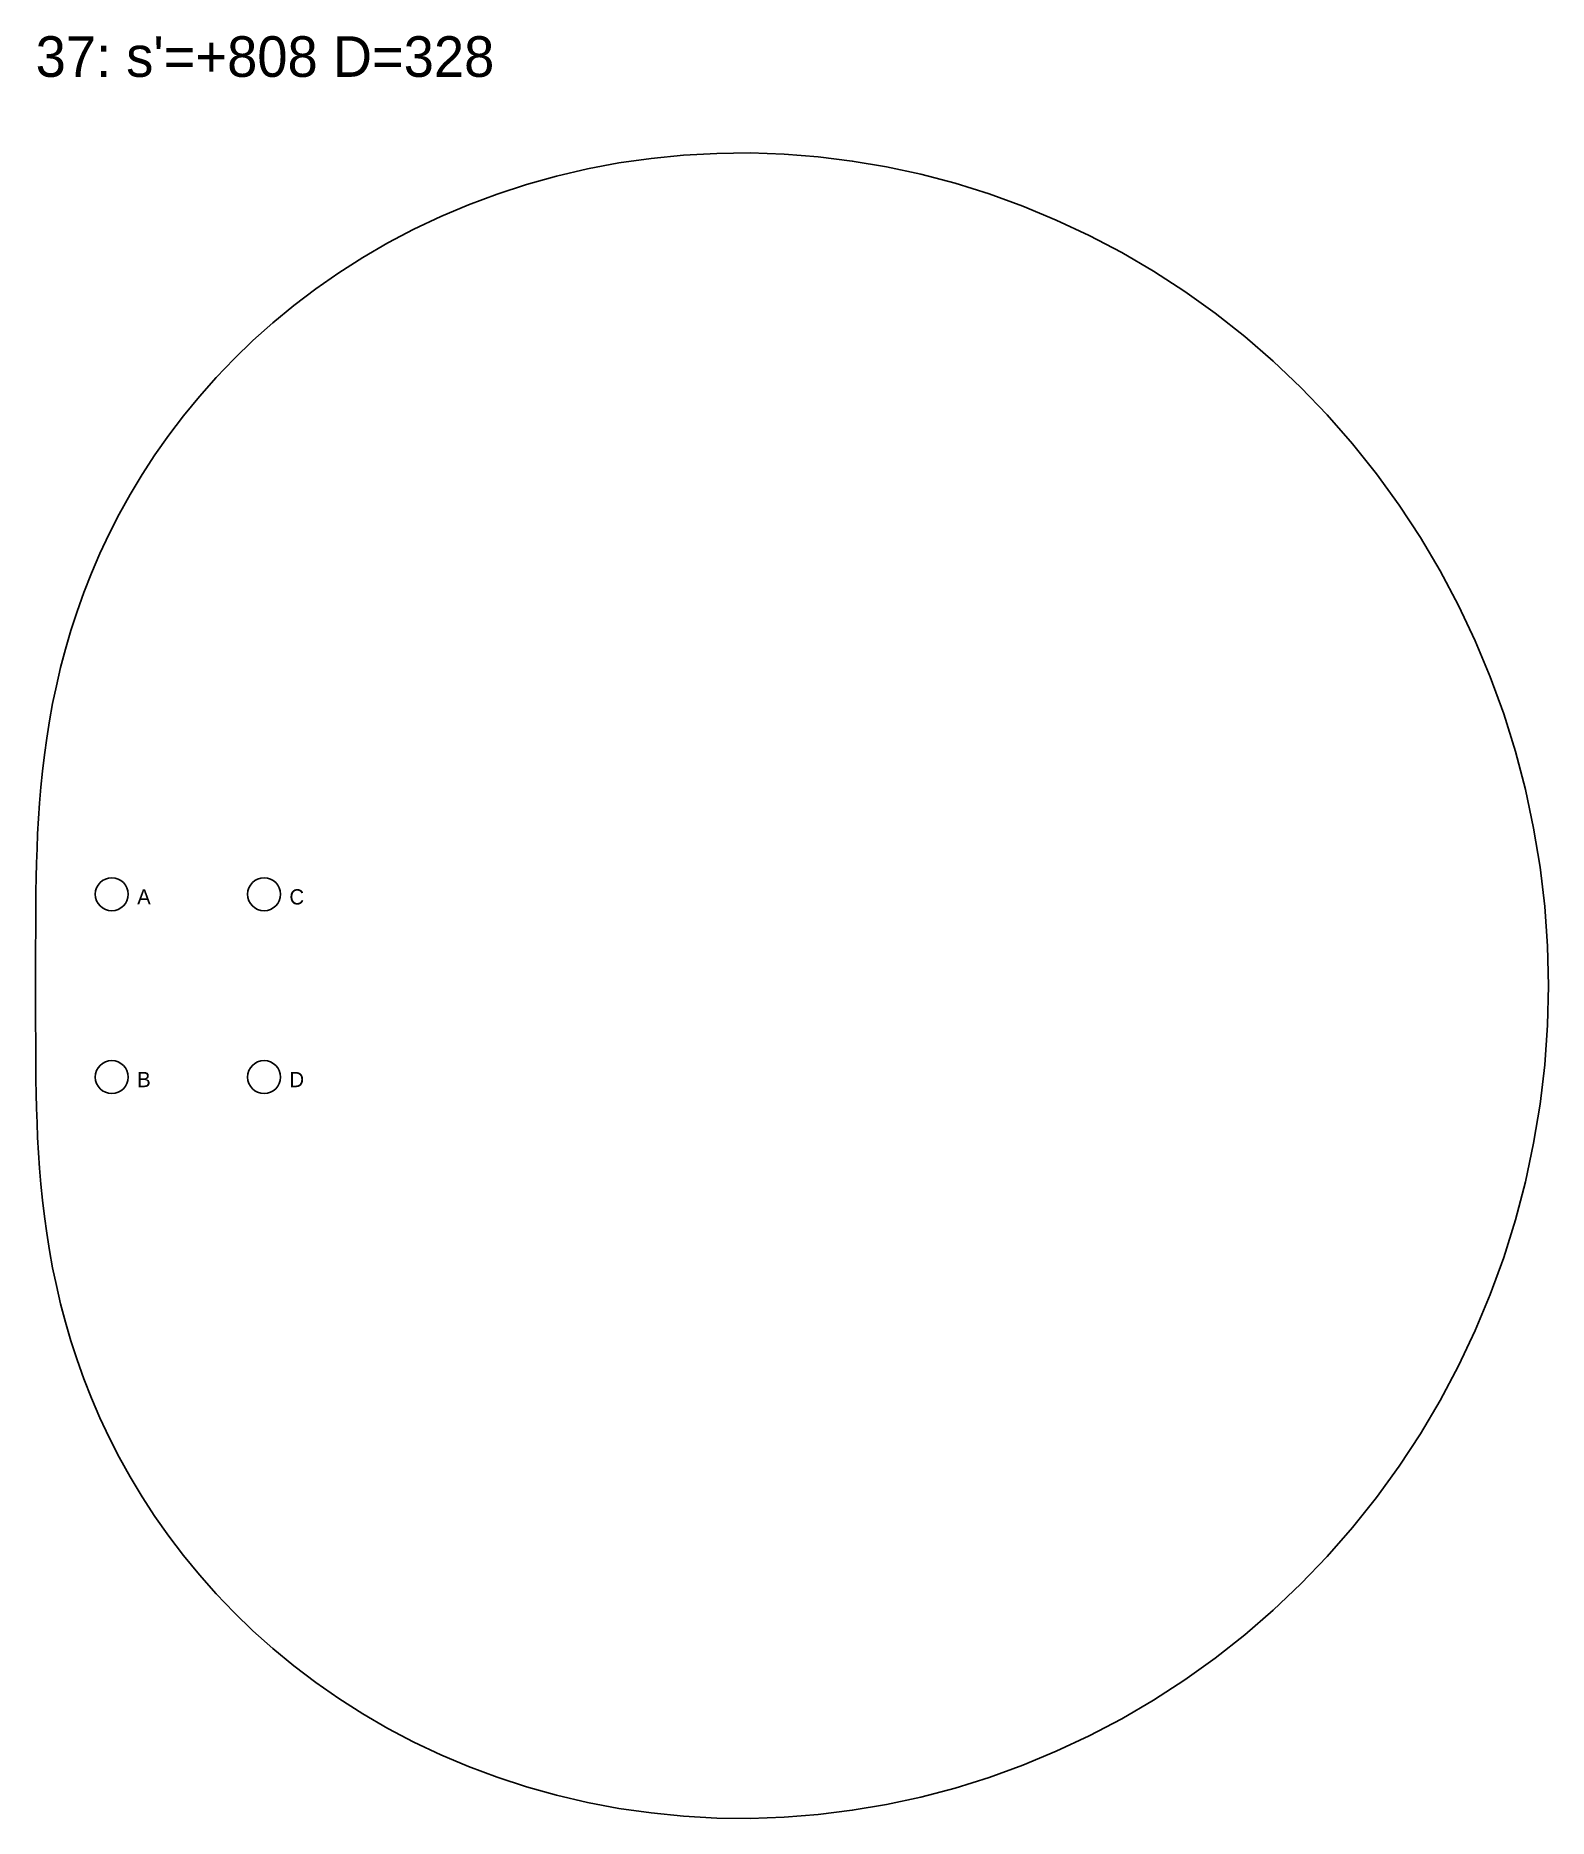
# Model space of a CAD drawing. Header units: millimetres. Extents: x 0 to 2007, y -5243 to 138.
# Drawn here: x 840 to 1138.1, y -2964.1 to -2612.8 of the extents above; entities that cross this region are included whole.
import ezdxf

# ---------------------------------------------------------------- set-up
doc = ezdxf.new("R2010")
doc.units = ezdxf.units.MM
for name, color, linetype in [('DOWEL', 5, 'CONTINUOUS'), ('SLAB_37', 3, 'CONTINUOUS'), ('TEXT', 1, 'CONTINUOUS')]:
    doc.layers.add(name, color=color, linetype=linetype)

msp = doc.modelspace()

# ---------------------------------------------------------------- texts
at = {"layer": 'DOWEL'}
for s, p in [('A', (860, -2784)), ('C', (890, -2784)), ('B', (860, -2820)), ('D', (890, -2820))]:
    msp.add_text(s, height=3, dxfattribs=at).set_placement(p)
at = {"layer": 'TEXT'}
msp.add_text("37: s'=+808 D=328", height=8, dxfattribs=at).set_placement((840, -2620.939))

# ---------------------------------------------------------------- linework, layer by layer
at = {"layer": 'DOWEL'}
for centre in [(855, -2782), (885, -2782), (855, -2818), (885, -2818)]:
    msp.add_circle(centre, 3.25, dxfattribs=at)
at = {"layer": 'SLAB_37'}
msp.add_lwpolyline([(1138.063, -2800), (1137.882, -2792.2), (1137.338, -2784.419), (1136.433, -2776.676), (1135.169, -2768.989), (1133.552, -2761.378), (1131.585, -2753.86), (1129.275, -2746.454), (1126.628, -2739.178), (1123.653, -2732.047), (1120.359, -2725.079), (1116.754, -2718.29), (1112.851, -2711.695), (1108.661, -2705.309), (1104.195, -2699.146), (1099.468, -2693.218), (1094.492, -2687.538), (1089.283, -2682.118), (1083.856, -2676.967), (1078.226, -2672.096), (1072.408, -2667.512), (1066.42, -2663.225), (1060.278, -2659.239), (1053.999, -2655.56), (1047.601, -2652.194), (1041.1, -2649.143), (1034.513, -2646.41), (1027.859, -2643.997), (1021.154, -2641.902), (1014.416, -2640.127), (1007.661, -2638.669), (1000.905, -2637.525), (994.167, -2636.692), (987.46, -2636.165), (980.801, -2635.939), (974.204, -2636.007), (967.685, -2636.363), (961.256, -2636.998), (954.931, -2637.904), (948.722, -2639.071), (942.642, -2640.49), (936.7, -2642.149), (930.908, -2644.038), (925.274, -2646.146), (919.808, -2648.46), (914.516, -2650.968), (909.405, -2653.658), (904.482, -2656.517), (899.752, -2659.531), (895.218, -2662.688), (890.884, -2665.976), (886.751, -2669.379), (882.823, -2672.887), (879.099, -2676.485), (875.578, -2680.162), (872.261, -2683.905), (869.144, -2687.702), (866.227, -2691.541), (863.504, -2695.411), (860.973, -2699.301), (858.629, -2703.201), (856.466, -2707.101), (854.479, -2710.992), (852.662, -2714.865), (851.007, -2718.713), (849.508, -2722.527), (848.158, -2726.302), (846.947, -2730.031), (845.87, -2733.709), (844.916, -2737.332), (844.079, -2740.896), (843.349, -2744.398), (842.718, -2747.836), (842.178, -2751.208), (841.721, -2754.512), (841.337, -2757.75), (841.021, -2760.922), (840.763, -2764.028), (840.557, -2767.071), (840.395, -2770.053), (840.271, -2772.977), (840.178, -2775.846), (840.112, -2778.665), (840.066, -2781.438), (840.036, -2784.169), (840.017, -2786.864), (840.007, -2789.528), (840.002, -2792.168), (840, -2794.789), (840, -2797.398), (840, -2800), (840, -2802.602), (840, -2805.211), (840.002, -2807.832), (840.007, -2810.472), (840.017, -2813.136), (840.036, -2815.831), (840.066, -2818.562), (840.112, -2821.335), (840.178, -2824.154), (840.271, -2827.023), (840.395, -2829.947), (840.557, -2832.929), (840.763, -2835.972), (841.021, -2839.078), (841.337, -2842.25), (841.721, -2845.488), (842.178, -2848.792), (842.718, -2852.164), (843.349, -2855.602), (844.079, -2859.104), (844.916, -2862.668), (845.87, -2866.291), (846.947, -2869.969), (848.158, -2873.698), (849.508, -2877.473), (851.007, -2881.287), (852.662, -2885.135), (854.479, -2889.008), (856.466, -2892.899), (858.629, -2896.799), (860.973, -2900.699), (863.504, -2904.589), (866.227, -2908.459), (869.144, -2912.298), (872.261, -2916.095), (875.578, -2919.838), (879.099, -2923.515), (882.823, -2927.113), (886.751, -2930.621), (890.884, -2934.024), (895.218, -2937.312), (899.752, -2940.469), (904.482, -2943.483), (909.405, -2946.342), (914.516, -2949.032), (919.808, -2951.54), (925.274, -2953.854), (930.908, -2955.962), (936.7, -2957.851), (942.642, -2959.51), (948.722, -2960.929), (954.931, -2962.096), (961.256, -2963.002), (967.685, -2963.637), (974.204, -2963.993), (980.801, -2964.061), (987.46, -2963.835), (994.167, -2963.308), (1000.905, -2962.475), (1007.661, -2961.331), (1014.416, -2959.873), (1021.154, -2958.098), (1027.859, -2956.003), (1034.513, -2953.59), (1041.1, -2950.857), (1047.601, -2947.806), (1053.999, -2944.44), (1060.278, -2940.761), (1066.42, -2936.775), (1072.408, -2932.488), (1078.226, -2927.904), (1083.856, -2923.033), (1089.283, -2917.882), (1094.492, -2912.462), (1099.468, -2906.782), (1104.195, -2900.854), (1108.661, -2894.691), (1112.851, -2888.305), (1116.754, -2881.71), (1120.359, -2874.921), (1123.653, -2867.953), (1126.628, -2860.822), (1129.275, -2853.546), (1131.585, -2846.14), (1133.552, -2838.622), (1135.169, -2831.011), (1136.433, -2823.324), (1137.338, -2815.581), (1137.882, -2807.8)], close=True, dxfattribs=at)

msp.set_redraw_order([(e.dxf.handle, doc.entitydb.next_handle()) for e in msp.query("TEXT MTEXT ATTDEF DIMENSION ARC_DIMENSION")])  # texts and dimensions are drawn at this point

doc.saveas('drawing.dxf')
